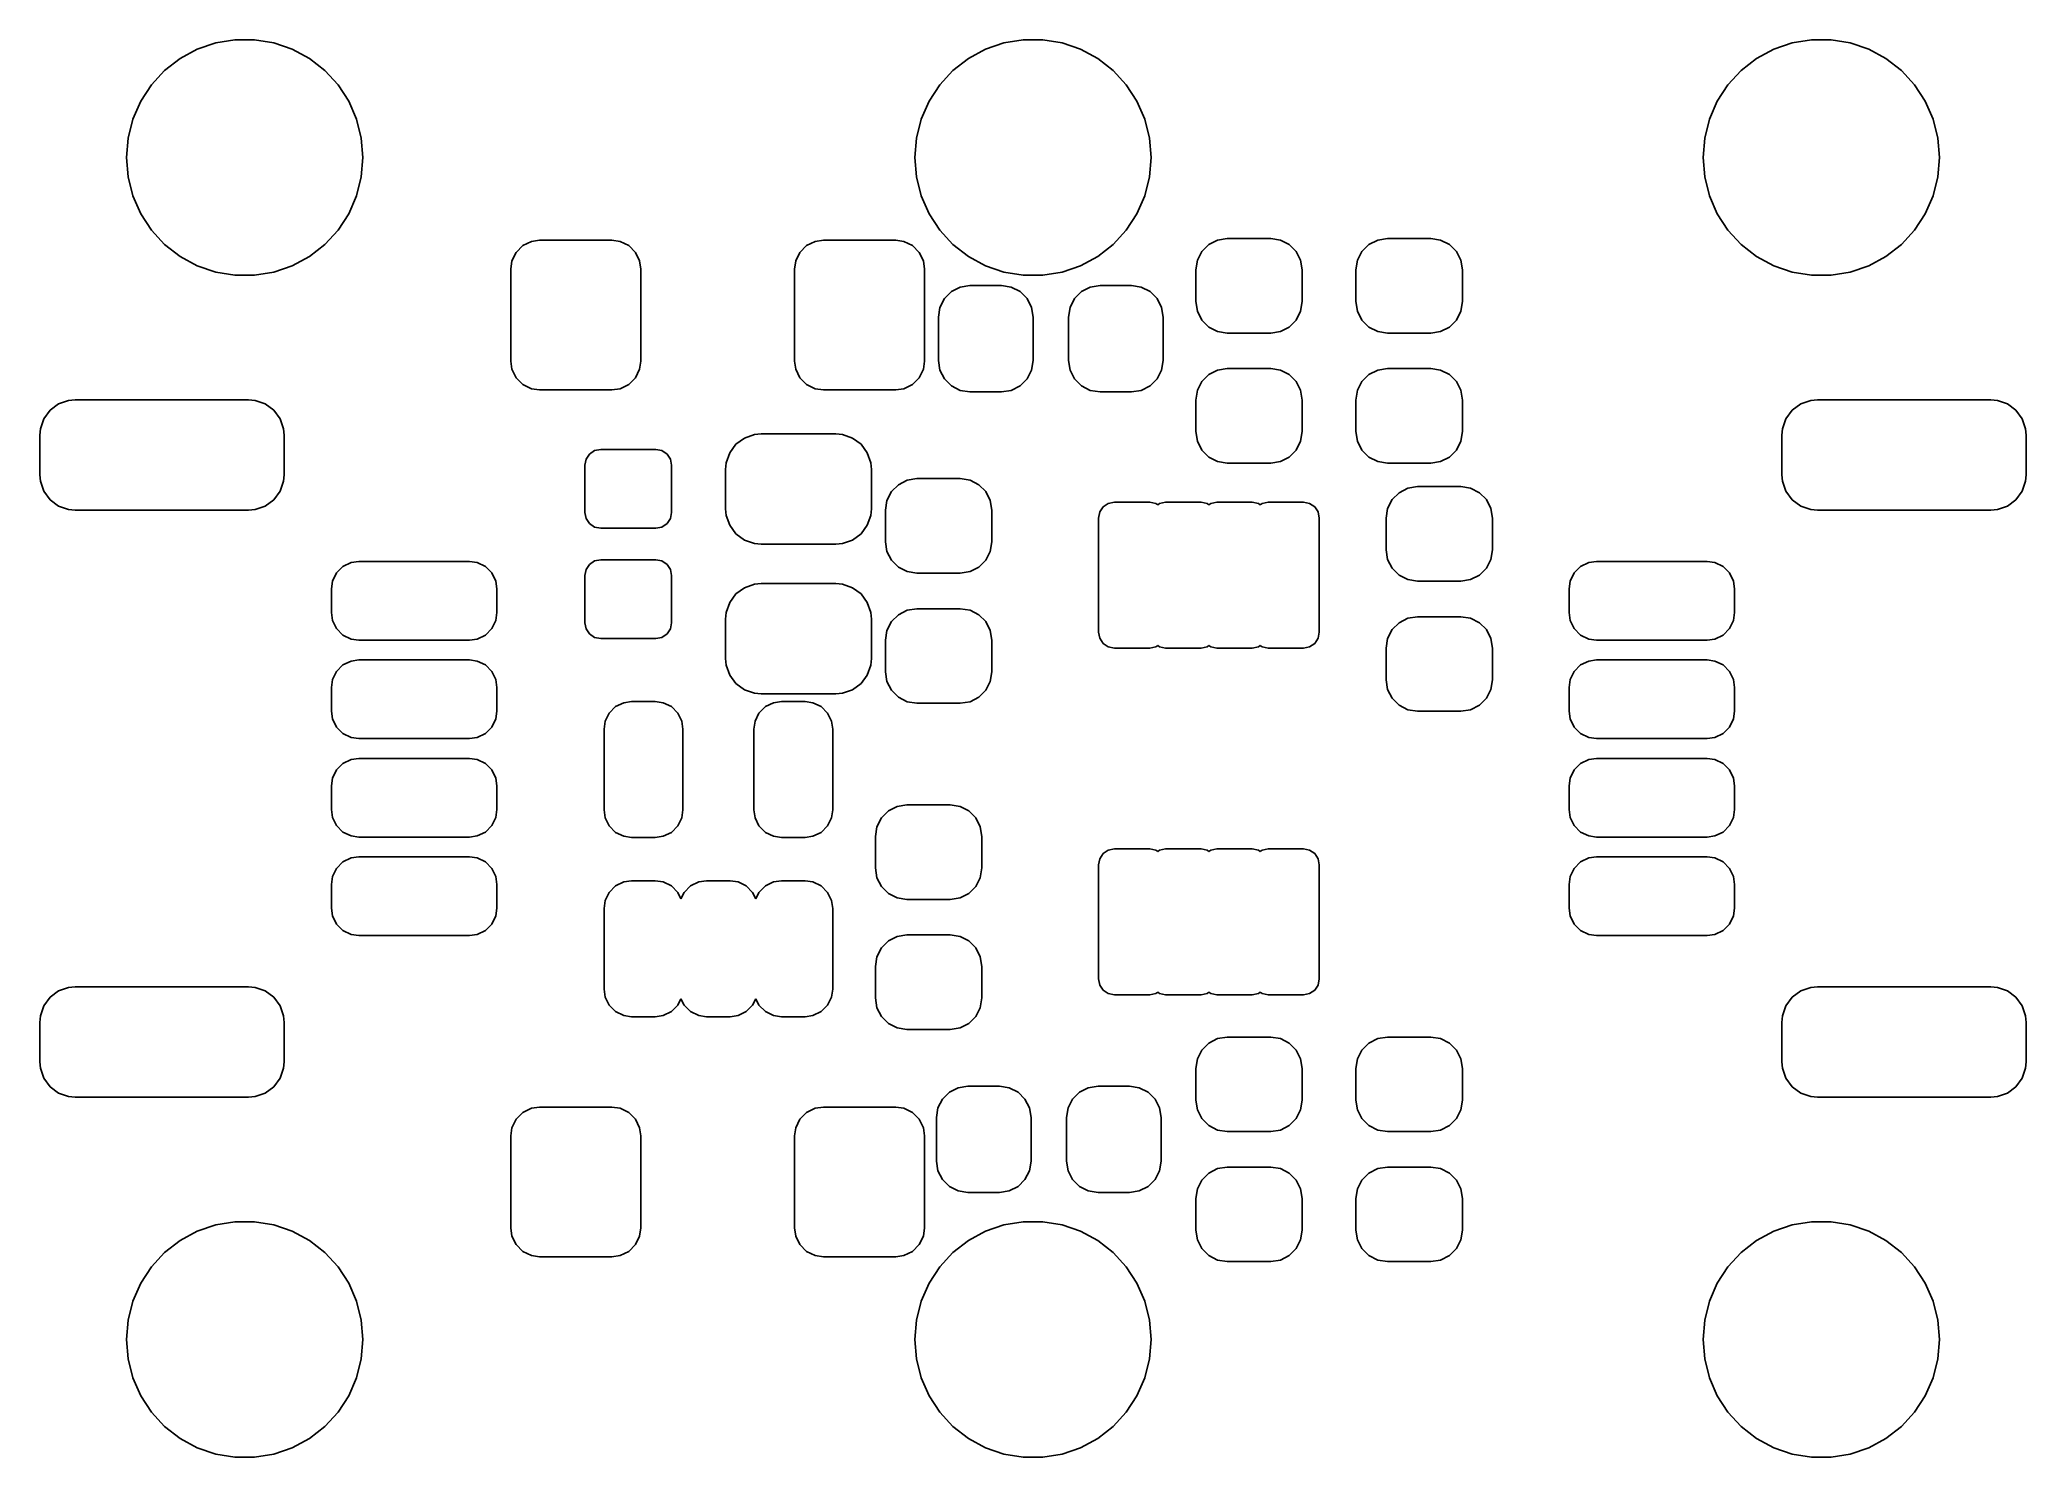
# Model space of a CAD drawing. Extents: x -4.994 to -4.002, y 5.331 to 6.039.
import ezdxf

# ---------------------------------------------------------------- set-up
doc = ezdxf.new("R2010")
doc.units = 0
doc.header["$MEASUREMENT"] = 0
doc.layers.add('BLACK', color=7, linetype='CONTINUOUS')

msp = doc.modelspace()

# ---------------------------------------------------------------- linework, layer by layer
at = {"layer": 'BLACK', "linetype": 'CONTINUOUS'}
for p, q in [((-4.92387, 6.02999), (-4.9153, 6.03463)), ((-4.9153, 6.03463), (-4.90607, 6.0378)), ((-4.90607, 6.0378), (-4.89645, 6.0394)), ((-4.89645, 6.0394), (-4.8867, 6.0394)), ((-4.8867, 6.0394), (-4.87708, 6.0378)), ((-4.87708, 6.0378), (-4.86785, 6.03463)), ((-4.86785, 6.03463), (-4.85927, 6.02999)), ((-4.53017, 6.02999), (-4.5216, 6.03463)), ((-4.5216, 6.03463), (-4.51237, 6.0378)), ((-4.51237, 6.0378), (-4.50275, 6.0394)), ((-4.50275, 6.0394), (-4.493, 6.0394)), ((-4.493, 6.0394), (-4.48338, 6.0378)), ((-4.48338, 6.0378), (-4.47415, 6.03463)), ((-4.47415, 6.03463), (-4.46557, 6.02999)), ((-4.13647, 6.02999), (-4.1279, 6.03463)), ((-4.1279, 6.03463), (-4.11867, 6.0378)), ((-4.11867, 6.0378), (-4.10905, 6.0394)), ((-4.10905, 6.0394), (-4.0993, 6.0394)), ((-4.0993, 6.0394), (-4.08968, 6.0378)), ((-4.08968, 6.0378), (-4.08045, 6.03463)), ((-4.08045, 6.03463), (-4.07187, 6.02999)), ((-4.93818, 6.01682), (-4.93157, 6.024)), ((-4.93157, 6.024), (-4.92387, 6.02999)), ((-4.85927, 6.02999), (-4.85158, 6.024)), ((-4.85158, 6.024), (-4.84497, 6.01682)), ((-4.54448, 6.01682), (-4.53787, 6.024)), ((-4.53787, 6.024), (-4.53017, 6.02999)), ((-4.46557, 6.02999), (-4.45788, 6.024)), ((-4.45788, 6.024), (-4.45127, 6.01682)), ((-4.15078, 6.01682), (-4.14417, 6.024)), ((-4.14417, 6.024), (-4.13647, 6.02999)), ((-4.07187, 6.02999), (-4.06418, 6.024)), ((-4.06418, 6.024), (-4.05757, 6.01682)), ((-4.94351, 6.00866), (-4.93818, 6.01682)), ((-4.84497, 6.01682), (-4.83964, 6.00866)), ((-4.54981, 6.00866), (-4.54448, 6.01682)), ((-4.45127, 6.01682), (-4.44594, 6.00866)), ((-4.15611, 6.00866), (-4.15078, 6.01682)), ((-4.05757, 6.01682), (-4.05224, 6.00866)), ((-4.94743, 5.99973), (-4.94351, 6.00866)), ((-4.83964, 6.00866), (-4.83572, 5.99973)), ((-4.55373, 5.99973), (-4.54981, 6.00866)), ((-4.44594, 6.00866), (-4.44202, 5.99973)), ((-4.16003, 5.99973), (-4.15611, 6.00866)), ((-4.05224, 6.00866), (-4.04832, 5.99973)), ((-4.94982, 5.99027), (-4.94743, 5.99973)), ((-4.83572, 5.99973), (-4.83333, 5.99027)), ((-4.55612, 5.99027), (-4.55373, 5.99973)), ((-4.44202, 5.99973), (-4.43962, 5.99027)), ((-4.16242, 5.99027), (-4.16003, 5.99973)), ((-4.04832, 5.99973), (-4.04592, 5.99027)), ((-4.95063, 5.98055), (-4.94982, 5.99027)), ((-4.83333, 5.99027), (-4.83252, 5.98055)), ((-4.55693, 5.98055), (-4.55612, 5.99027)), ((-4.43962, 5.99027), (-4.43882, 5.98055)), ((-4.16323, 5.98055), (-4.16242, 5.99027)), ((-4.04592, 5.99027), (-4.04512, 5.98055)), ((-4.94982, 5.97083), (-4.95063, 5.98055)), ((-4.83252, 5.98055), (-4.83333, 5.97083)), ((-4.55612, 5.97083), (-4.55693, 5.98055)), ((-4.43882, 5.98055), (-4.43962, 5.97083)), ((-4.16242, 5.97083), (-4.16323, 5.98055)), ((-4.04512, 5.98055), (-4.04592, 5.97083)), ((-4.94743, 5.96138), (-4.94982, 5.97083)), ((-4.83333, 5.97083), (-4.83572, 5.96138)), ((-4.55373, 5.96138), (-4.55612, 5.97083)), ((-4.43962, 5.97083), (-4.44202, 5.96138)), ((-4.16003, 5.96138), (-4.16242, 5.97083)), ((-4.04592, 5.97083), (-4.04832, 5.96138)), ((-4.94351, 5.95244), (-4.94743, 5.96138)), ((-4.83572, 5.96138), (-4.83964, 5.95244)), ((-4.54981, 5.95244), (-4.55373, 5.96138)), ((-4.44202, 5.96138), (-4.44594, 5.95244)), ((-4.15611, 5.95244), (-4.16003, 5.96138)), ((-4.04832, 5.96138), (-4.05224, 5.95244)), ((-4.93818, 5.94428), (-4.94351, 5.95244)), ((-4.93157, 5.9371), (-4.93818, 5.94428)), ((-4.84497, 5.94428), (-4.85158, 5.9371)), ((-4.83964, 5.95244), (-4.84497, 5.94428)), ((-4.54448, 5.94428), (-4.54981, 5.95244)), ((-4.53787, 5.9371), (-4.54448, 5.94428)), ((-4.45127, 5.94428), (-4.45788, 5.9371)), ((-4.44594, 5.95244), (-4.45127, 5.94428)), ((-4.15078, 5.94428), (-4.15611, 5.95244)), ((-4.14417, 5.9371), (-4.15078, 5.94428)), ((-4.05757, 5.94428), (-4.06418, 5.9371)), ((-4.05224, 5.95244), (-4.05757, 5.94428)), ((-4.92387, 5.93111), (-4.93157, 5.9371)), ((-4.85158, 5.9371), (-4.85927, 5.93111)), ((-4.7581, 5.9289), (-4.75601, 5.93317)), ((-4.75601, 5.93317), (-4.75265, 5.93653)), ((-4.75265, 5.93653), (-4.74838, 5.93861)), ((-4.74838, 5.93861), (-4.74427, 5.93921)), ((-4.74427, 5.93921), (-4.70818, 5.93921)), ((-4.70818, 5.93921), (-4.70406, 5.93861)), ((-4.70406, 5.93861), (-4.69979, 5.93653)), ((-4.69979, 5.93653), (-4.69643, 5.93317)), ((-4.69643, 5.93317), (-4.69434, 5.9289)), ((-4.61637, 5.9289), (-4.61428, 5.93317)), ((-4.61428, 5.93317), (-4.61092, 5.93653)), ((-4.61092, 5.93653), (-4.60665, 5.93861)), ((-4.60665, 5.93861), (-4.60253, 5.93921)), ((-4.60253, 5.93921), (-4.56644, 5.93921)), ((-4.56644, 5.93921), (-4.56232, 5.93861)), ((-4.56232, 5.93861), (-4.55806, 5.93653)), ((-4.55806, 5.93653), (-4.5547, 5.93317)), ((-4.5547, 5.93317), (-4.55261, 5.9289)), ((-4.53017, 5.93111), (-4.53787, 5.9371)), ((-4.45788, 5.9371), (-4.46557, 5.93111)), ((-4.4158, 5.92922), (-4.41357, 5.93361)), ((-4.41357, 5.93361), (-4.41008, 5.93709)), ((-4.41008, 5.93709), (-4.40569, 5.93933)), ((-4.40569, 5.93933), (-4.40083, 5.9401)), ((-4.40083, 5.9401), (-4.37917, 5.9401)), ((-4.37917, 5.9401), (-4.37431, 5.93933)), ((-4.37431, 5.93933), (-4.36992, 5.93709)), ((-4.36992, 5.93709), (-4.36643, 5.93361)), ((-4.36643, 5.93361), (-4.3642, 5.92922)), ((-4.3358, 5.92922), (-4.33357, 5.93361)), ((-4.33357, 5.93361), (-4.33008, 5.93709)), ((-4.33008, 5.93709), (-4.32569, 5.93933)), ((-4.32569, 5.93933), (-4.32083, 5.9401)), ((-4.32083, 5.9401), (-4.29917, 5.9401)), ((-4.29917, 5.9401), (-4.29431, 5.93933)), ((-4.29431, 5.93933), (-4.28992, 5.93709)), ((-4.28992, 5.93709), (-4.28643, 5.93361)), ((-4.28643, 5.93361), (-4.2842, 5.92922)), ((-4.13647, 5.93111), (-4.14417, 5.9371)), ((-4.06418, 5.9371), (-4.07187, 5.93111)), ((-4.9153, 5.92647), (-4.92387, 5.93111)), ((-4.90607, 5.9233), (-4.9153, 5.92647)), ((-4.89645, 5.9217), (-4.90607, 5.9233)), ((-4.87708, 5.9233), (-4.8867, 5.9217)), ((-4.86785, 5.92647), (-4.87708, 5.9233)), ((-4.85927, 5.93111), (-4.86785, 5.92647)), ((-4.7587, 5.92478), (-4.7581, 5.9289)), ((-4.7587, 5.87885), (-4.7587, 5.92478)), ((-4.69434, 5.9289), (-4.69374, 5.92478)), ((-4.69374, 5.92478), (-4.69374, 5.87885)), ((-4.61697, 5.92478), (-4.61637, 5.9289)), ((-4.61697, 5.87885), (-4.61697, 5.92478)), ((-4.55261, 5.9289), (-4.55201, 5.92478)), ((-4.55201, 5.92478), (-4.55201, 5.87885)), ((-4.5216, 5.92647), (-4.53017, 5.93111)), ((-4.51237, 5.9233), (-4.5216, 5.92647)), ((-4.50275, 5.9217), (-4.51237, 5.9233)), ((-4.48338, 5.9233), (-4.493, 5.9217)), ((-4.47415, 5.92647), (-4.48338, 5.9233)), ((-4.46557, 5.93111), (-4.47415, 5.92647)), ((-4.41657, 5.92435), (-4.4158, 5.92922)), ((-4.41657, 5.9086), (-4.41657, 5.92435)), ((-4.3642, 5.92922), (-4.36343, 5.92435)), ((-4.36343, 5.92435), (-4.36343, 5.9086)), ((-4.33657, 5.92435), (-4.3358, 5.92922)), ((-4.33657, 5.9086), (-4.33657, 5.92435)), ((-4.2842, 5.92922), (-4.28343, 5.92435)), ((-4.28343, 5.92435), (-4.28343, 5.9086)), ((-4.1279, 5.92647), (-4.13647, 5.93111)), ((-4.11867, 5.9233), (-4.1279, 5.92647)), ((-4.10905, 5.9217), (-4.11867, 5.9233)), ((-4.08968, 5.9233), (-4.0993, 5.9217)), ((-4.08045, 5.92647), (-4.08968, 5.9233)), ((-4.07187, 5.93111), (-4.08045, 5.92647)), ((-4.8867, 5.9217), (-4.89645, 5.9217)), ((-4.54209, 5.91008), (-4.53861, 5.91357)), ((-4.53861, 5.91357), (-4.53422, 5.9158)), ((-4.53422, 5.9158), (-4.52935, 5.91657)), ((-4.52935, 5.91657), (-4.5136, 5.91657)), ((-4.5136, 5.91657), (-4.50874, 5.9158)), ((-4.50874, 5.9158), (-4.50435, 5.91357)), ((-4.50435, 5.91357), (-4.50086, 5.91008)), ((-4.493, 5.9217), (-4.50275, 5.9217)), ((-4.47713, 5.91008), (-4.47365, 5.91357)), ((-4.47365, 5.91357), (-4.46926, 5.9158)), ((-4.46926, 5.9158), (-4.46439, 5.91657)), ((-4.46439, 5.91657), (-4.44864, 5.91657)), ((-4.44864, 5.91657), (-4.44378, 5.9158)), ((-4.44378, 5.9158), (-4.43939, 5.91357)), ((-4.43939, 5.91357), (-4.4359, 5.91008)), ((-4.0993, 5.9217), (-4.10905, 5.9217)), ((-4.5451, 5.90083), (-4.54433, 5.90569)), ((-4.54433, 5.90569), (-4.54209, 5.91008)), ((-4.50086, 5.91008), (-4.49863, 5.90569)), ((-4.49863, 5.90569), (-4.49785, 5.90083)), ((-4.48014, 5.90083), (-4.47937, 5.90569)), ((-4.47937, 5.90569), (-4.47713, 5.91008)), ((-4.4359, 5.91008), (-4.43366, 5.90569)), ((-4.43366, 5.90569), (-4.43289, 5.90083)), ((-4.4158, 5.90374), (-4.41657, 5.9086)), ((-4.41357, 5.89935), (-4.4158, 5.90374)), ((-4.3642, 5.90374), (-4.36643, 5.89935)), ((-4.36343, 5.9086), (-4.3642, 5.90374)), ((-4.3358, 5.90374), (-4.33657, 5.9086)), ((-4.33357, 5.89935), (-4.3358, 5.90374)), ((-4.2842, 5.90374), (-4.28643, 5.89935)), ((-4.28343, 5.9086), (-4.2842, 5.90374)), ((-4.5451, 5.87917), (-4.5451, 5.90083)), ((-4.49785, 5.90083), (-4.49785, 5.87917)), ((-4.48014, 5.87917), (-4.48014, 5.90083)), ((-4.43289, 5.90083), (-4.43289, 5.87917)), ((-4.41008, 5.89586), (-4.41357, 5.89935)), ((-4.40569, 5.89363), (-4.41008, 5.89586)), ((-4.40083, 5.89285), (-4.40569, 5.89363)), ((-4.37431, 5.89363), (-4.37917, 5.89285)), ((-4.36992, 5.89586), (-4.37431, 5.89363)), ((-4.36643, 5.89935), (-4.36992, 5.89586)), ((-4.33008, 5.89586), (-4.33357, 5.89935)), ((-4.32569, 5.89363), (-4.33008, 5.89586)), ((-4.32083, 5.89285), (-4.32569, 5.89363)), ((-4.29431, 5.89363), (-4.29917, 5.89285)), ((-4.28992, 5.89586), (-4.29431, 5.89363)), ((-4.28643, 5.89935), (-4.28992, 5.89586)), ((-4.37917, 5.89285), (-4.40083, 5.89285)), ((-4.29917, 5.89285), (-4.32083, 5.89285)), ((-4.7581, 5.87473), (-4.7587, 5.87885)), ((-4.75601, 5.87046), (-4.7581, 5.87473)), ((-4.69434, 5.87473), (-4.69643, 5.87046)), ((-4.69374, 5.87885), (-4.69434, 5.87473)), ((-4.61637, 5.87473), (-4.61697, 5.87885)), ((-4.61428, 5.87046), (-4.61637, 5.87473)), ((-4.55261, 5.87473), (-4.5547, 5.87046)), ((-4.55201, 5.87885), (-4.55261, 5.87473)), ((-4.54433, 5.87431), (-4.5451, 5.87917)), ((-4.54209, 5.86992), (-4.54433, 5.87431)), ((-4.49863, 5.87431), (-4.50086, 5.86992)), ((-4.49785, 5.87917), (-4.49863, 5.87431)), ((-4.47937, 5.87431), (-4.48014, 5.87917)), ((-4.47713, 5.86992), (-4.47937, 5.87431)), ((-4.43366, 5.87431), (-4.4359, 5.86992)), ((-4.43289, 5.87917), (-4.43366, 5.87431)), ((-4.41008, 5.87213), (-4.40569, 5.87437)), ((-4.40569, 5.87437), (-4.40083, 5.87514)), ((-4.40083, 5.87514), (-4.37917, 5.87514)), ((-4.37917, 5.87514), (-4.37431, 5.87437)), ((-4.37431, 5.87437), (-4.36992, 5.87213)), ((-4.33008, 5.87213), (-4.32569, 5.87437)), ((-4.32569, 5.87437), (-4.32083, 5.87514)), ((-4.32083, 5.87514), (-4.29917, 5.87514)), ((-4.29917, 5.87514), (-4.29431, 5.87437)), ((-4.29431, 5.87437), (-4.28992, 5.87213)), ((-4.75265, 5.8671), (-4.75601, 5.87046)), ((-4.74838, 5.86501), (-4.75265, 5.8671)), ((-4.74427, 5.86441), (-4.74838, 5.86501)), ((-4.70818, 5.86441), (-4.74427, 5.86441)), ((-4.70406, 5.86501), (-4.70818, 5.86441)), ((-4.69979, 5.8671), (-4.70406, 5.86501)), ((-4.69643, 5.87046), (-4.69979, 5.8671)), ((-4.61092, 5.8671), (-4.61428, 5.87046)), ((-4.60665, 5.86501), (-4.61092, 5.8671)), ((-4.60253, 5.86441), (-4.60665, 5.86501)), ((-4.56644, 5.86441), (-4.60253, 5.86441)), ((-4.56232, 5.86501), (-4.56644, 5.86441)), ((-4.55806, 5.8671), (-4.56232, 5.86501)), ((-4.5547, 5.87046), (-4.55806, 5.8671)), ((-4.53861, 5.86643), (-4.54209, 5.86992)), ((-4.53422, 5.8642), (-4.53861, 5.86643)), ((-4.52935, 5.86343), (-4.53422, 5.8642)), ((-4.50874, 5.8642), (-4.5136, 5.86343)), ((-4.50435, 5.86643), (-4.50874, 5.8642)), ((-4.50086, 5.86992), (-4.50435, 5.86643)), ((-4.47365, 5.86643), (-4.47713, 5.86992)), ((-4.46926, 5.8642), (-4.47365, 5.86643)), ((-4.46439, 5.86343), (-4.46926, 5.8642)), ((-4.44378, 5.8642), (-4.44864, 5.86343)), ((-4.43939, 5.86643), (-4.44378, 5.8642)), ((-4.4359, 5.86992), (-4.43939, 5.86643)), ((-4.41657, 5.85939), (-4.4158, 5.86426)), ((-4.4158, 5.86426), (-4.41357, 5.86865)), ((-4.41357, 5.86865), (-4.41008, 5.87213)), ((-4.36992, 5.87213), (-4.36643, 5.86865)), ((-4.36643, 5.86865), (-4.3642, 5.86426)), ((-4.3642, 5.86426), (-4.36343, 5.85939)), ((-4.33657, 5.85939), (-4.3358, 5.86426)), ((-4.3358, 5.86426), (-4.33357, 5.86865)), ((-4.33357, 5.86865), (-4.33008, 5.87213)), ((-4.28992, 5.87213), (-4.28643, 5.86865)), ((-4.28643, 5.86865), (-4.2842, 5.86426)), ((-4.2842, 5.86426), (-4.28343, 5.85939)), ((-4.99188, 5.85005), (-4.98875, 5.8543)), ((-4.98875, 5.8543), (-4.9845, 5.85744)), ((-4.9845, 5.85744), (-4.97951, 5.85918)), ((-4.97951, 5.85918), (-4.97622, 5.85949)), ((-4.97622, 5.85949), (-4.88961, 5.85949)), ((-4.88961, 5.85949), (-4.88631, 5.85918)), ((-4.88631, 5.85918), (-4.88133, 5.85744)), ((-4.88133, 5.85744), (-4.87708, 5.8543)), ((-4.87708, 5.8543), (-4.87394, 5.85005)), ((-4.5136, 5.86343), (-4.52935, 5.86343)), ((-4.44864, 5.86343), (-4.46439, 5.86343)), ((-4.41657, 5.84364), (-4.41657, 5.85939)), ((-4.36343, 5.85939), (-4.36343, 5.84364)), ((-4.33657, 5.84364), (-4.33657, 5.85939)), ((-4.28343, 5.85939), (-4.28343, 5.84364)), ((-4.12181, 5.85005), (-4.11867, 5.8543)), ((-4.11867, 5.8543), (-4.11442, 5.85744)), ((-4.11442, 5.85744), (-4.10944, 5.85918)), ((-4.10944, 5.85918), (-4.10614, 5.85949)), ((-4.10614, 5.85949), (-4.01953, 5.85949)), ((-4.01953, 5.85949), (-4.01623, 5.85918)), ((-4.01623, 5.85918), (-4.01125, 5.85744)), ((-4.01125, 5.85744), (-4.007, 5.8543)), ((-4.007, 5.8543), (-4.00386, 5.85005)), ((-4.99394, 5.84177), (-4.99363, 5.84507)), ((-4.99363, 5.84507), (-4.99188, 5.85005)), ((-4.87394, 5.85005), (-4.8722, 5.84507)), ((-4.8722, 5.84507), (-4.87189, 5.84177)), ((-4.4158, 5.83878), (-4.41657, 5.84364)), ((-4.36343, 5.84364), (-4.3642, 5.83878)), ((-4.3358, 5.83878), (-4.33657, 5.84364)), ((-4.28343, 5.84364), (-4.2842, 5.83878)), ((-4.12386, 5.84177), (-4.12355, 5.84507)), ((-4.12355, 5.84507), (-4.12181, 5.85005)), ((-4.00386, 5.85005), (-4.00212, 5.84507)), ((-4.00212, 5.84507), (-4.00181, 5.84177)), ((-4.99394, 5.82209), (-4.99394, 5.84177)), ((-4.87189, 5.84177), (-4.87189, 5.82209)), ((-4.71935, 5.83238), (-4.71679, 5.83409)), ((-4.71679, 5.83409), (-4.71378, 5.83469)), ((-4.71378, 5.83469), (-4.68622, 5.83469)), ((-4.68622, 5.83469), (-4.68321, 5.83409)), ((-4.68321, 5.83409), (-4.68065, 5.83238)), ((-4.64936, 5.83302), (-4.64623, 5.83727)), ((-4.64623, 5.83727), (-4.64198, 5.84041)), ((-4.64198, 5.84041), (-4.63699, 5.84215)), ((-4.63699, 5.84215), (-4.6337, 5.84246)), ((-4.6337, 5.84246), (-4.5963, 5.84246)), ((-4.5963, 5.84246), (-4.59301, 5.84215)), ((-4.59301, 5.84215), (-4.58802, 5.84041)), ((-4.58802, 5.84041), (-4.58377, 5.83727)), ((-4.58377, 5.83727), (-4.58064, 5.83302)), ((-4.41357, 5.83439), (-4.4158, 5.83878)), ((-4.41008, 5.8309), (-4.41357, 5.83439)), ((-4.36643, 5.83439), (-4.36992, 5.8309)), ((-4.3642, 5.83878), (-4.36643, 5.83439)), ((-4.33357, 5.83439), (-4.3358, 5.83878)), ((-4.33008, 5.8309), (-4.33357, 5.83439)), ((-4.28643, 5.83439), (-4.28992, 5.8309)), ((-4.2842, 5.83878), (-4.28643, 5.83439)), ((-4.12386, 5.82209), (-4.12386, 5.84177)), ((-4.00181, 5.84177), (-4.00181, 5.82209)), ((-4.72165, 5.82681), (-4.72105, 5.82982)), ((-4.72165, 5.80319), (-4.72165, 5.82681)), ((-4.72105, 5.82982), (-4.71935, 5.83238)), ((-4.68065, 5.83238), (-4.67895, 5.82982)), ((-4.67895, 5.82982), (-4.67835, 5.82681)), ((-4.67835, 5.82681), (-4.67835, 5.80319)), ((-4.65142, 5.82474), (-4.65111, 5.82804)), ((-4.65142, 5.80506), (-4.65142, 5.82474)), ((-4.65111, 5.82804), (-4.64936, 5.83302)), ((-4.58064, 5.83302), (-4.57889, 5.82804)), ((-4.57889, 5.82804), (-4.57858, 5.82474)), ((-4.57858, 5.82474), (-4.57858, 5.80506)), ((-4.40569, 5.82866), (-4.41008, 5.8309)), ((-4.40083, 5.82789), (-4.40569, 5.82866)), ((-4.37917, 5.82789), (-4.40083, 5.82789)), ((-4.37431, 5.82866), (-4.37917, 5.82789)), ((-4.36992, 5.8309), (-4.37431, 5.82866)), ((-4.32569, 5.82866), (-4.33008, 5.8309)), ((-4.32083, 5.82789), (-4.32569, 5.82866)), ((-4.29917, 5.82789), (-4.32083, 5.82789)), ((-4.29431, 5.82866), (-4.29917, 5.82789)), ((-4.28992, 5.8309), (-4.29431, 5.82866)), ((-4.99363, 5.81879), (-4.99394, 5.82209)), ((-4.99188, 5.81381), (-4.99363, 5.81879)), ((-4.8722, 5.81879), (-4.87394, 5.81381)), ((-4.87189, 5.82209), (-4.8722, 5.81879)), ((-4.56857, 5.81361), (-4.56508, 5.81709)), ((-4.56508, 5.81709), (-4.56069, 5.81933)), ((-4.56069, 5.81933), (-4.55583, 5.8201)), ((-4.55583, 5.8201), (-4.53417, 5.8201)), ((-4.53417, 5.8201), (-4.52931, 5.81933)), ((-4.52931, 5.81933), (-4.52492, 5.81709)), ((-4.52492, 5.81709), (-4.52143, 5.81361)), ((-4.31508, 5.81309), (-4.31069, 5.81533)), ((-4.31069, 5.81533), (-4.30583, 5.8161)), ((-4.30583, 5.8161), (-4.28417, 5.8161)), ((-4.28417, 5.8161), (-4.27931, 5.81533)), ((-4.27931, 5.81533), (-4.27492, 5.81309)), ((-4.12355, 5.81879), (-4.12386, 5.82209)), ((-4.12181, 5.81381), (-4.12355, 5.81879)), ((-4.00212, 5.81879), (-4.00386, 5.81381)), ((-4.00181, 5.82209), (-4.00212, 5.81879)), ((-4.98875, 5.80956), (-4.99188, 5.81381)), ((-4.9845, 5.80642), (-4.98875, 5.80956)), ((-4.97951, 5.80468), (-4.9845, 5.80642)), ((-4.97622, 5.80437), (-4.97951, 5.80468)), ((-4.88961, 5.80437), (-4.97622, 5.80437)), ((-4.88631, 5.80468), (-4.88961, 5.80437)), ((-4.88133, 5.80642), (-4.88631, 5.80468)), ((-4.87708, 5.80956), (-4.88133, 5.80642)), ((-4.87394, 5.81381), (-4.87708, 5.80956)), ((-4.65111, 5.80177), (-4.65142, 5.80506)), ((-4.57858, 5.80506), (-4.57889, 5.80177)), ((-4.57157, 5.80435), (-4.5708, 5.80922)), ((-4.57157, 5.7886), (-4.57157, 5.80435)), ((-4.5708, 5.80922), (-4.56857, 5.81361)), ((-4.52143, 5.81361), (-4.5192, 5.80922)), ((-4.5192, 5.80922), (-4.51843, 5.80435)), ((-4.51843, 5.80435), (-4.51843, 5.7886)), ((-4.46452, 5.80345), (-4.46281, 5.806)), ((-4.46281, 5.806), (-4.46026, 5.80771)), ((-4.46026, 5.80771), (-4.45724, 5.80831)), ((-4.45724, 5.80831), (-4.43953, 5.80831)), ((-4.43953, 5.80831), (-4.43651, 5.80771)), ((-4.43651, 5.80771), (-4.43559, 5.80709)), ((-4.43559, 5.80709), (-4.43467, 5.80771)), ((-4.43467, 5.80771), (-4.43165, 5.80831)), ((-4.43165, 5.80831), (-4.41394, 5.80831)), ((-4.41394, 5.80831), (-4.41092, 5.80771)), ((-4.41092, 5.80771), (-4.41, 5.80709)), ((-4.41, 5.80709), (-4.40908, 5.80771)), ((-4.40908, 5.80771), (-4.40606, 5.80831)), ((-4.40606, 5.80831), (-4.38835, 5.80831)), ((-4.38835, 5.80831), (-4.38533, 5.80771)), ((-4.38533, 5.80771), (-4.38441, 5.80709)), ((-4.38441, 5.80709), (-4.38349, 5.80771)), ((-4.38349, 5.80771), (-4.38047, 5.80831)), ((-4.38047, 5.80831), (-4.36276, 5.80831)), ((-4.36276, 5.80831), (-4.35974, 5.80771)), ((-4.35974, 5.80771), (-4.35719, 5.806)), ((-4.35719, 5.806), (-4.35548, 5.80345)), ((-4.32157, 5.80035), (-4.3208, 5.80522)), ((-4.3208, 5.80522), (-4.31857, 5.80961)), ((-4.31857, 5.80961), (-4.31508, 5.81309)), ((-4.27492, 5.81309), (-4.27143, 5.80961)), ((-4.27143, 5.80961), (-4.2692, 5.80522)), ((-4.2692, 5.80522), (-4.26843, 5.80035)), ((-4.11867, 5.80956), (-4.12181, 5.81381)), ((-4.11442, 5.80642), (-4.11867, 5.80956)), ((-4.10944, 5.80468), (-4.11442, 5.80642)), ((-4.10614, 5.80437), (-4.10944, 5.80468)), ((-4.01953, 5.80437), (-4.10614, 5.80437)), ((-4.01623, 5.80468), (-4.01953, 5.80437)), ((-4.01125, 5.80642), (-4.01623, 5.80468)), ((-4.007, 5.80956), (-4.01125, 5.80642)), ((-4.00386, 5.81381), (-4.007, 5.80956)), ((-4.72105, 5.80018), (-4.72165, 5.80319)), ((-4.71935, 5.79762), (-4.72105, 5.80018)), ((-4.71679, 5.79591), (-4.71935, 5.79762)), ((-4.71378, 5.79531), (-4.71679, 5.79591)), ((-4.68622, 5.79531), (-4.71378, 5.79531)), ((-4.68321, 5.79591), (-4.68622, 5.79531)), ((-4.68065, 5.79762), (-4.68321, 5.79591)), ((-4.67895, 5.80018), (-4.68065, 5.79762)), ((-4.67835, 5.80319), (-4.67895, 5.80018)), ((-4.64936, 5.79678), (-4.65111, 5.80177)), ((-4.64623, 5.79253), (-4.64936, 5.79678)), ((-4.58064, 5.79678), (-4.58377, 5.79253)), ((-4.57889, 5.80177), (-4.58064, 5.79678)), ((-4.46512, 5.80043), (-4.46452, 5.80345)), ((-4.46512, 5.74335), (-4.46512, 5.80043)), ((-4.35548, 5.80345), (-4.35488, 5.80043)), ((-4.35488, 5.80043), (-4.35488, 5.74335)), ((-4.32157, 5.78461), (-4.32157, 5.80035)), ((-4.26843, 5.80035), (-4.26843, 5.78461)), ((-4.64198, 5.7894), (-4.64623, 5.79253)), ((-4.63699, 5.78765), (-4.64198, 5.7894)), ((-4.6337, 5.78734), (-4.63699, 5.78765)), ((-4.5963, 5.78734), (-4.6337, 5.78734)), ((-4.59301, 5.78765), (-4.5963, 5.78734)), ((-4.58802, 5.7894), (-4.59301, 5.78765)), ((-4.58377, 5.79253), (-4.58802, 5.7894)), ((-4.5708, 5.78374), (-4.57157, 5.7886)), ((-4.51843, 5.7886), (-4.5192, 5.78374)), ((-4.3208, 5.77974), (-4.32157, 5.78461)), ((-4.26843, 5.78461), (-4.2692, 5.77974)), ((-4.8457, 5.77301), (-4.8425, 5.77621)), ((-4.8425, 5.77621), (-4.83842, 5.77821)), ((-4.83842, 5.77821), (-4.83449, 5.77878)), ((-4.83449, 5.77878), (-4.77937, 5.77878)), ((-4.77937, 5.77878), (-4.77544, 5.77821)), ((-4.77544, 5.77821), (-4.77136, 5.77621)), ((-4.77136, 5.77621), (-4.76816, 5.77301)), ((-4.72165, 5.77169), (-4.72105, 5.77471)), ((-4.72105, 5.77471), (-4.71935, 5.77726)), ((-4.71935, 5.77726), (-4.71679, 5.77897)), ((-4.71679, 5.77897), (-4.71378, 5.77957)), ((-4.71378, 5.77957), (-4.68622, 5.77957)), ((-4.68622, 5.77957), (-4.68321, 5.77897)), ((-4.68321, 5.77897), (-4.68065, 5.77726)), ((-4.68065, 5.77726), (-4.67895, 5.77471)), ((-4.67895, 5.77471), (-4.67835, 5.77169)), ((-4.56857, 5.77935), (-4.5708, 5.78374)), ((-4.56508, 5.77586), (-4.56857, 5.77935)), ((-4.56069, 5.77363), (-4.56508, 5.77586)), ((-4.52492, 5.77586), (-4.52931, 5.77363)), ((-4.52143, 5.77935), (-4.52492, 5.77586)), ((-4.5192, 5.78374), (-4.52143, 5.77935)), ((-4.31857, 5.77535), (-4.3208, 5.77974)), ((-4.31508, 5.77187), (-4.31857, 5.77535)), ((-4.27143, 5.77535), (-4.27492, 5.77187)), ((-4.2692, 5.77974), (-4.27143, 5.77535)), ((-4.22759, 5.77301), (-4.22438, 5.77621)), ((-4.22438, 5.77621), (-4.22031, 5.77821)), ((-4.22031, 5.77821), (-4.21638, 5.77878)), ((-4.21638, 5.77878), (-4.16126, 5.77878)), ((-4.16126, 5.77878), (-4.15733, 5.77821)), ((-4.15733, 5.77821), (-4.15325, 5.77621)), ((-4.15325, 5.77621), (-4.15005, 5.77301)), ((-4.84827, 5.765), (-4.84769, 5.76893)), ((-4.84827, 5.75319), (-4.84827, 5.765)), ((-4.84769, 5.76893), (-4.8457, 5.77301)), ((-4.76816, 5.77301), (-4.76616, 5.76893)), ((-4.76616, 5.76893), (-4.76559, 5.765)), ((-4.76559, 5.765), (-4.76559, 5.75319)), ((-4.72165, 5.74807), (-4.72165, 5.77169)), ((-4.67835, 5.77169), (-4.67835, 5.74807)), ((-4.64623, 5.76247), (-4.64198, 5.7656)), ((-4.64198, 5.7656), (-4.63699, 5.76735)), ((-4.63699, 5.76735), (-4.6337, 5.76766)), ((-4.6337, 5.76766), (-4.5963, 5.76766)), ((-4.5963, 5.76766), (-4.59301, 5.76735)), ((-4.59301, 5.76735), (-4.58802, 5.7656)), ((-4.58802, 5.7656), (-4.58377, 5.76247)), ((-4.55583, 5.77285), (-4.56069, 5.77363)), ((-4.53417, 5.77285), (-4.55583, 5.77285)), ((-4.52931, 5.77363), (-4.53417, 5.77285)), ((-4.31069, 5.76963), (-4.31508, 5.77187)), ((-4.30583, 5.76886), (-4.31069, 5.76963)), ((-4.28417, 5.76886), (-4.30583, 5.76886)), ((-4.27931, 5.76963), (-4.28417, 5.76886)), ((-4.27492, 5.77187), (-4.27931, 5.76963)), ((-4.23016, 5.765), (-4.22958, 5.76893)), ((-4.23016, 5.75319), (-4.23016, 5.765)), ((-4.22958, 5.76893), (-4.22759, 5.77301)), ((-4.15005, 5.77301), (-4.14805, 5.76893)), ((-4.14805, 5.76893), (-4.14748, 5.765)), ((-4.14748, 5.765), (-4.14748, 5.75319)), ((-4.65111, 5.75323), (-4.64936, 5.75822)), ((-4.64936, 5.75822), (-4.64623, 5.76247)), ((-4.58377, 5.76247), (-4.58064, 5.75822)), ((-4.58064, 5.75822), (-4.57889, 5.75323)), ((-4.56508, 5.75213), (-4.56069, 5.75437)), ((-4.56069, 5.75437), (-4.55583, 5.75514)), ((-4.55583, 5.75514), (-4.53417, 5.75514)), ((-4.53417, 5.75514), (-4.52931, 5.75437)), ((-4.52931, 5.75437), (-4.52492, 5.75213)), ((-4.84769, 5.74926), (-4.84827, 5.75319)), ((-4.8457, 5.74518), (-4.84769, 5.74926)), ((-4.8425, 5.74197), (-4.8457, 5.74518)), ((-4.76816, 5.74518), (-4.77136, 5.74197)), ((-4.76616, 5.74926), (-4.76816, 5.74518)), ((-4.76559, 5.75319), (-4.76616, 5.74926)), ((-4.72105, 5.74506), (-4.72165, 5.74807)), ((-4.71935, 5.7425), (-4.72105, 5.74506)), ((-4.67895, 5.74506), (-4.68065, 5.7425)), ((-4.67835, 5.74807), (-4.67895, 5.74506)), ((-4.65142, 5.74994), (-4.65111, 5.75323)), ((-4.65142, 5.73026), (-4.65142, 5.74994)), ((-4.57889, 5.75323), (-4.57858, 5.74994)), ((-4.57858, 5.74994), (-4.57858, 5.73026)), ((-4.5708, 5.74426), (-4.56857, 5.74865)), ((-4.56857, 5.74865), (-4.56508, 5.75213)), ((-4.52492, 5.75213), (-4.52143, 5.74865)), ((-4.52143, 5.74865), (-4.5192, 5.74426)), ((-4.3208, 5.74026), (-4.31857, 5.74465)), ((-4.31857, 5.74465), (-4.31508, 5.74813)), ((-4.31508, 5.74813), (-4.31069, 5.75037)), ((-4.31069, 5.75037), (-4.30583, 5.75114)), ((-4.30583, 5.75114), (-4.28417, 5.75114)), ((-4.28417, 5.75114), (-4.27931, 5.75037)), ((-4.27931, 5.75037), (-4.27492, 5.74813)), ((-4.27492, 5.74813), (-4.27143, 5.74465)), ((-4.27143, 5.74465), (-4.2692, 5.74026)), ((-4.22958, 5.74926), (-4.23016, 5.75319)), ((-4.22759, 5.74518), (-4.22958, 5.74926)), ((-4.22438, 5.74197), (-4.22759, 5.74518)), ((-4.15005, 5.74518), (-4.15325, 5.74197)), ((-4.14805, 5.74926), (-4.15005, 5.74518)), ((-4.14748, 5.75319), (-4.14805, 5.74926)), ((-4.83842, 5.73998), (-4.8425, 5.74197)), ((-4.83449, 5.73941), (-4.83842, 5.73998)), ((-4.77937, 5.73941), (-4.83449, 5.73941)), ((-4.77544, 5.73998), (-4.77937, 5.73941)), ((-4.77136, 5.74197), (-4.77544, 5.73998)), ((-4.71679, 5.7408), (-4.71935, 5.7425)), ((-4.71378, 5.7402), (-4.71679, 5.7408)), ((-4.68622, 5.7402), (-4.71378, 5.7402)), ((-4.68321, 5.7408), (-4.68622, 5.7402)), ((-4.68065, 5.7425), (-4.68321, 5.7408)), ((-4.57157, 5.73939), (-4.5708, 5.74426)), ((-4.57157, 5.72364), (-4.57157, 5.73939)), ((-4.5192, 5.74426), (-4.51843, 5.73939)), ((-4.51843, 5.73939), (-4.51843, 5.72364)), ((-4.46452, 5.74033), (-4.46512, 5.74335)), ((-4.46281, 5.73778), (-4.46452, 5.74033)), ((-4.46026, 5.73607), (-4.46281, 5.73778)), ((-4.45724, 5.73547), (-4.46026, 5.73607)), ((-4.43953, 5.73547), (-4.45724, 5.73547)), ((-4.43651, 5.73607), (-4.43953, 5.73547)), ((-4.43559, 5.73669), (-4.43651, 5.73607)), ((-4.43467, 5.73607), (-4.43559, 5.73669)), ((-4.43165, 5.73547), (-4.43467, 5.73607)), ((-4.41394, 5.73547), (-4.43165, 5.73547)), ((-4.41092, 5.73607), (-4.41394, 5.73547)), ((-4.41, 5.73669), (-4.41092, 5.73607)), ((-4.40908, 5.73607), (-4.41, 5.73669)), ((-4.40606, 5.73547), (-4.40908, 5.73607)), ((-4.38835, 5.73547), (-4.40606, 5.73547)), ((-4.38533, 5.73607), (-4.38835, 5.73547)), ((-4.38441, 5.73669), (-4.38533, 5.73607)), ((-4.38349, 5.73607), (-4.38441, 5.73669)), ((-4.38047, 5.73547), (-4.38349, 5.73607)), ((-4.36276, 5.73547), (-4.38047, 5.73547)), ((-4.35974, 5.73607), (-4.36276, 5.73547)), ((-4.35719, 5.73778), (-4.35974, 5.73607)), ((-4.35548, 5.74033), (-4.35719, 5.73778)), ((-4.35488, 5.74335), (-4.35548, 5.74033)), ((-4.32157, 5.73539), (-4.3208, 5.74026)), ((-4.32157, 5.71965), (-4.32157, 5.73539)), ((-4.2692, 5.74026), (-4.26843, 5.73539)), ((-4.26843, 5.73539), (-4.26843, 5.71965)), ((-4.22031, 5.73998), (-4.22438, 5.74197)), ((-4.21638, 5.73941), (-4.22031, 5.73998)), ((-4.16126, 5.73941), (-4.21638, 5.73941)), ((-4.15733, 5.73998), (-4.16126, 5.73941)), ((-4.15325, 5.74197), (-4.15733, 5.73998)), ((-4.8457, 5.72379), (-4.8425, 5.727)), ((-4.8425, 5.727), (-4.83842, 5.72899)), ((-4.83842, 5.72899), (-4.83449, 5.72957)), ((-4.83449, 5.72957), (-4.77937, 5.72957)), ((-4.77937, 5.72957), (-4.77544, 5.72899)), ((-4.77544, 5.72899), (-4.77136, 5.727)), ((-4.77136, 5.727), (-4.76816, 5.72379)), ((-4.65111, 5.72696), (-4.65142, 5.73026)), ((-4.64936, 5.72198), (-4.65111, 5.72696)), ((-4.57889, 5.72696), (-4.58064, 5.72198)), ((-4.57858, 5.73026), (-4.57889, 5.72696)), ((-4.22759, 5.72379), (-4.22438, 5.727)), ((-4.22438, 5.727), (-4.22031, 5.72899)), ((-4.22031, 5.72899), (-4.21638, 5.72957)), ((-4.21638, 5.72957), (-4.16126, 5.72957)), ((-4.16126, 5.72957), (-4.15733, 5.72899)), ((-4.15733, 5.72899), (-4.15325, 5.727)), ((-4.15325, 5.727), (-4.15005, 5.72379)), ((-4.84827, 5.71579), (-4.84769, 5.71972)), ((-4.84827, 5.70398), (-4.84827, 5.71579)), ((-4.84769, 5.71972), (-4.8457, 5.72379)), ((-4.76816, 5.72379), (-4.76616, 5.71972)), ((-4.76616, 5.71972), (-4.76559, 5.71579)), ((-4.76559, 5.71579), (-4.76559, 5.70398)), ((-4.64623, 5.71773), (-4.64936, 5.72198)), ((-4.64198, 5.71459), (-4.64623, 5.71773)), ((-4.58377, 5.71773), (-4.58802, 5.71459)), ((-4.58064, 5.72198), (-4.58377, 5.71773)), ((-4.5708, 5.71878), (-4.57157, 5.72364)), ((-4.56857, 5.71439), (-4.5708, 5.71878)), ((-4.5192, 5.71878), (-4.52143, 5.71439)), ((-4.51843, 5.72364), (-4.5192, 5.71878)), ((-4.3208, 5.71478), (-4.32157, 5.71965)), ((-4.31857, 5.71039), (-4.3208, 5.71478)), ((-4.2692, 5.71478), (-4.27143, 5.71039)), ((-4.26843, 5.71965), (-4.2692, 5.71478)), ((-4.23016, 5.71579), (-4.22958, 5.71972)), ((-4.23016, 5.70398), (-4.23016, 5.71579)), ((-4.22958, 5.71972), (-4.22759, 5.72379)), ((-4.15005, 5.72379), (-4.14805, 5.71972)), ((-4.14805, 5.71972), (-4.14748, 5.71579)), ((-4.14748, 5.71579), (-4.14748, 5.70398)), ((-4.70952, 5.70297), (-4.70631, 5.70618)), ((-4.70631, 5.70618), (-4.70224, 5.70817)), ((-4.70224, 5.70817), (-4.69831, 5.70874)), ((-4.69831, 5.70874), (-4.6865, 5.70874)), ((-4.6865, 5.70874), (-4.68256, 5.70817)), ((-4.68256, 5.70817), (-4.67849, 5.70618)), ((-4.67849, 5.70618), (-4.67528, 5.70297)), ((-4.63699, 5.71285), (-4.64198, 5.71459)), ((-4.6337, 5.71254), (-4.63699, 5.71285)), ((-4.63472, 5.70297), (-4.63151, 5.70618)), ((-4.5963, 5.71254), (-4.6337, 5.71254)), ((-4.63151, 5.70618), (-4.62744, 5.70817)), ((-4.62744, 5.70817), (-4.6235, 5.70874)), ((-4.6235, 5.70874), (-4.61169, 5.70874)), ((-4.61169, 5.70874), (-4.60776, 5.70817)), ((-4.60776, 5.70817), (-4.60369, 5.70618)), ((-4.60369, 5.70618), (-4.60048, 5.70297)), ((-4.59301, 5.71285), (-4.5963, 5.71254)), ((-4.58802, 5.71459), (-4.59301, 5.71285)), ((-4.56508, 5.7109), (-4.56857, 5.71439)), ((-4.56069, 5.70866), (-4.56508, 5.7109)), ((-4.55583, 5.70789), (-4.56069, 5.70866)), ((-4.53417, 5.70789), (-4.55583, 5.70789)), ((-4.52931, 5.70866), (-4.53417, 5.70789)), ((-4.52492, 5.7109), (-4.52931, 5.70866)), ((-4.52143, 5.71439), (-4.52492, 5.7109)), ((-4.31508, 5.70691), (-4.31857, 5.71039)), ((-4.31069, 5.70467), (-4.31508, 5.70691)), ((-4.27492, 5.70691), (-4.27931, 5.70467)), ((-4.27143, 5.71039), (-4.27492, 5.70691)), ((-4.84769, 5.70004), (-4.84827, 5.70398)), ((-4.8457, 5.69597), (-4.84769, 5.70004)), ((-4.8425, 5.69276), (-4.8457, 5.69597)), ((-4.76816, 5.69597), (-4.77136, 5.69276)), ((-4.76616, 5.70004), (-4.76816, 5.69597)), ((-4.76559, 5.70398), (-4.76616, 5.70004)), ((-4.71209, 5.69496), (-4.71151, 5.69889)), ((-4.71209, 5.65461), (-4.71209, 5.69496)), ((-4.71151, 5.69889), (-4.70952, 5.70297)), ((-4.67528, 5.70297), (-4.67329, 5.69889)), ((-4.67329, 5.69889), (-4.67272, 5.69496)), ((-4.67272, 5.69496), (-4.67272, 5.65461)), ((-4.63728, 5.69496), (-4.63671, 5.69889)), ((-4.63728, 5.65461), (-4.63728, 5.69496)), ((-4.63671, 5.69889), (-4.63472, 5.70297)), ((-4.60048, 5.70297), (-4.59849, 5.69889)), ((-4.59849, 5.69889), (-4.59791, 5.69496)), ((-4.59791, 5.69496), (-4.59791, 5.65461)), ((-4.30583, 5.7039), (-4.31069, 5.70467)), ((-4.28417, 5.7039), (-4.30583, 5.7039)), ((-4.27931, 5.70467), (-4.28417, 5.7039)), ((-4.22958, 5.70004), (-4.23016, 5.70398)), ((-4.22759, 5.69597), (-4.22958, 5.70004)), ((-4.22438, 5.69276), (-4.22759, 5.69597)), ((-4.15005, 5.69597), (-4.15325, 5.69276)), ((-4.14805, 5.70004), (-4.15005, 5.69597)), ((-4.14748, 5.70398), (-4.14805, 5.70004)), ((-4.83842, 5.69077), (-4.8425, 5.69276)), ((-4.83449, 5.6902), (-4.83842, 5.69077)), ((-4.77937, 5.6902), (-4.83449, 5.6902)), ((-4.77544, 5.69077), (-4.77937, 5.6902)), ((-4.77136, 5.69276), (-4.77544, 5.69077)), ((-4.22031, 5.69077), (-4.22438, 5.69276)), ((-4.21638, 5.6902), (-4.22031, 5.69077)), ((-4.16126, 5.6902), (-4.21638, 5.6902)), ((-4.15733, 5.69077), (-4.16126, 5.6902)), ((-4.15325, 5.69276), (-4.15733, 5.69077)), ((-4.8457, 5.67458), (-4.8425, 5.67779)), ((-4.8425, 5.67779), (-4.83842, 5.67978)), ((-4.83842, 5.67978), (-4.83449, 5.68035)), ((-4.83449, 5.68035), (-4.77937, 5.68035)), ((-4.77937, 5.68035), (-4.77544, 5.67978)), ((-4.77544, 5.67978), (-4.77136, 5.67779)), ((-4.77136, 5.67779), (-4.76816, 5.67458)), ((-4.22759, 5.67458), (-4.22438, 5.67779)), ((-4.22438, 5.67779), (-4.22031, 5.67978)), ((-4.22031, 5.67978), (-4.21638, 5.68035)), ((-4.21638, 5.68035), (-4.16126, 5.68035)), ((-4.16126, 5.68035), (-4.15733, 5.67978)), ((-4.15733, 5.67978), (-4.15325, 5.67779)), ((-4.15325, 5.67779), (-4.15005, 5.67458)), ((-4.84827, 5.66657), (-4.84769, 5.67051)), ((-4.84827, 5.65476), (-4.84827, 5.66657)), ((-4.84769, 5.67051), (-4.8457, 5.67458)), ((-4.76816, 5.67458), (-4.76616, 5.67051)), ((-4.76616, 5.67051), (-4.76559, 5.66657)), ((-4.76559, 5.66657), (-4.76559, 5.65476)), ((-4.23016, 5.66657), (-4.22958, 5.67051)), ((-4.23016, 5.65476), (-4.23016, 5.66657)), ((-4.22958, 5.67051), (-4.22759, 5.67458)), ((-4.15005, 5.67458), (-4.14805, 5.67051)), ((-4.14805, 5.67051), (-4.14748, 5.66657)), ((-4.14748, 5.66657), (-4.14748, 5.65476)), ((-4.57008, 5.6541), (-4.56569, 5.65634)), ((-4.56569, 5.65634), (-4.56083, 5.65711)), ((-4.56083, 5.65711), (-4.53917, 5.65711)), ((-4.53917, 5.65711), (-4.53431, 5.65634)), ((-4.53431, 5.65634), (-4.52992, 5.6541)), ((-4.84769, 5.65083), (-4.84827, 5.65476)), ((-4.8457, 5.64676), (-4.84769, 5.65083)), ((-4.8425, 5.64355), (-4.8457, 5.64676)), ((-4.76816, 5.64676), (-4.77136, 5.64355)), ((-4.76616, 5.65083), (-4.76816, 5.64676)), ((-4.76559, 5.65476), (-4.76616, 5.65083)), ((-4.71151, 5.65067), (-4.71209, 5.65461)), ((-4.70952, 5.6466), (-4.71151, 5.65067)), ((-4.70631, 5.64339), (-4.70952, 5.6466)), ((-4.67528, 5.6466), (-4.67849, 5.64339)), ((-4.67329, 5.65067), (-4.67528, 5.6466)), ((-4.67272, 5.65461), (-4.67329, 5.65067)), ((-4.63671, 5.65067), (-4.63728, 5.65461)), ((-4.63472, 5.6466), (-4.63671, 5.65067)), ((-4.63151, 5.64339), (-4.63472, 5.6466)), ((-4.60048, 5.6466), (-4.60369, 5.64339)), ((-4.59849, 5.65067), (-4.60048, 5.6466)), ((-4.59791, 5.65461), (-4.59849, 5.65067)), ((-4.57657, 5.64136), (-4.5758, 5.64622)), ((-4.5758, 5.64622), (-4.57357, 5.65061)), ((-4.57357, 5.65061), (-4.57008, 5.6541)), ((-4.52992, 5.6541), (-4.52643, 5.65061)), ((-4.52643, 5.65061), (-4.5242, 5.64622)), ((-4.5242, 5.64622), (-4.52343, 5.64136)), ((-4.22958, 5.65083), (-4.23016, 5.65476)), ((-4.22759, 5.64676), (-4.22958, 5.65083)), ((-4.22438, 5.64355), (-4.22759, 5.64676)), ((-4.15005, 5.64676), (-4.15325, 5.64355)), ((-4.14805, 5.65083), (-4.15005, 5.64676)), ((-4.14748, 5.65476), (-4.14805, 5.65083)), ((-4.83842, 5.64156), (-4.8425, 5.64355)), ((-4.83449, 5.64098), (-4.83842, 5.64156)), ((-4.77937, 5.64098), (-4.83449, 5.64098)), ((-4.77544, 5.64156), (-4.77937, 5.64098)), ((-4.77136, 5.64355), (-4.77544, 5.64156)), ((-4.70224, 5.6414), (-4.70631, 5.64339)), ((-4.69831, 5.64083), (-4.70224, 5.6414)), ((-4.6865, 5.64083), (-4.69831, 5.64083)), ((-4.68256, 5.6414), (-4.6865, 5.64083)), ((-4.67849, 5.64339), (-4.68256, 5.6414)), ((-4.62744, 5.6414), (-4.63151, 5.64339)), ((-4.6235, 5.64083), (-4.62744, 5.6414)), ((-4.61169, 5.64083), (-4.6235, 5.64083)), ((-4.60776, 5.6414), (-4.61169, 5.64083)), ((-4.60369, 5.64339), (-4.60776, 5.6414)), ((-4.57657, 5.62561), (-4.57657, 5.64136)), ((-4.52343, 5.64136), (-4.52343, 5.62561)), ((-4.22031, 5.64156), (-4.22438, 5.64355)), ((-4.21638, 5.64098), (-4.22031, 5.64156)), ((-4.16126, 5.64098), (-4.21638, 5.64098)), ((-4.15733, 5.64156), (-4.16126, 5.64098)), ((-4.15325, 5.64355), (-4.15733, 5.64156)), ((-4.84769, 5.62129), (-4.8457, 5.62537)), ((-4.8457, 5.62537), (-4.8425, 5.62858)), ((-4.8425, 5.62858), (-4.83842, 5.63057)), ((-4.83842, 5.63057), (-4.83449, 5.63114)), ((-4.83449, 5.63114), (-4.77937, 5.63114)), ((-4.77937, 5.63114), (-4.77544, 5.63057)), ((-4.77544, 5.63057), (-4.77136, 5.62858)), ((-4.77136, 5.62858), (-4.76816, 5.62537)), ((-4.76816, 5.62537), (-4.76616, 5.62129)), ((-4.5758, 5.62074), (-4.57657, 5.62561)), ((-4.52343, 5.62561), (-4.5242, 5.62074)), ((-4.46512, 5.6272), (-4.46452, 5.63022)), ((-4.46512, 5.57012), (-4.46512, 5.6272)), ((-4.46452, 5.63022), (-4.46281, 5.63277)), ((-4.46281, 5.63277), (-4.46026, 5.63448)), ((-4.46026, 5.63448), (-4.45724, 5.63508)), ((-4.45724, 5.63508), (-4.43953, 5.63508)), ((-4.43953, 5.63508), (-4.43651, 5.63448)), ((-4.43651, 5.63448), (-4.43559, 5.63386)), ((-4.43559, 5.63386), (-4.43467, 5.63448)), ((-4.43467, 5.63448), (-4.43165, 5.63508)), ((-4.43165, 5.63508), (-4.41394, 5.63508)), ((-4.41394, 5.63508), (-4.41092, 5.63448)), ((-4.41092, 5.63448), (-4.41, 5.63386)), ((-4.41, 5.63386), (-4.40908, 5.63448)), ((-4.40908, 5.63448), (-4.40606, 5.63508)), ((-4.40606, 5.63508), (-4.38835, 5.63508)), ((-4.38835, 5.63508), (-4.38533, 5.63448)), ((-4.38533, 5.63448), (-4.38441, 5.63386)), ((-4.38441, 5.63386), (-4.38349, 5.63448)), ((-4.38349, 5.63448), (-4.38047, 5.63508)), ((-4.38047, 5.63508), (-4.36276, 5.63508)), ((-4.36276, 5.63508), (-4.35974, 5.63448)), ((-4.35974, 5.63448), (-4.35719, 5.63277)), ((-4.35719, 5.63277), (-4.35548, 5.63022)), ((-4.35548, 5.63022), (-4.35488, 5.6272)), ((-4.35488, 5.6272), (-4.35488, 5.57012)), ((-4.22958, 5.62129), (-4.22759, 5.62537)), ((-4.22759, 5.62537), (-4.22438, 5.62858)), ((-4.22438, 5.62858), (-4.22031, 5.63057)), ((-4.22031, 5.63057), (-4.21638, 5.63114)), ((-4.21638, 5.63114), (-4.16126, 5.63114)), ((-4.16126, 5.63114), (-4.15733, 5.63057)), ((-4.15733, 5.63057), (-4.15325, 5.62858)), ((-4.15325, 5.62858), (-4.15005, 5.62537)), ((-4.15005, 5.62537), (-4.14805, 5.62129)), ((-4.84827, 5.61736), (-4.84769, 5.62129)), ((-4.84827, 5.60555), (-4.84827, 5.61736)), ((-4.76616, 5.62129), (-4.76559, 5.61736)), ((-4.76559, 5.61736), (-4.76559, 5.60555)), ((-4.70952, 5.6134), (-4.70631, 5.61661)), ((-4.70631, 5.61661), (-4.70224, 5.6186)), ((-4.70224, 5.6186), (-4.69831, 5.61917)), ((-4.69831, 5.61917), (-4.6865, 5.61917)), ((-4.6865, 5.61917), (-4.68256, 5.6186)), ((-4.68256, 5.6186), (-4.67849, 5.61661)), ((-4.67849, 5.61661), (-4.67528, 5.6134)), ((-4.67212, 5.6134), (-4.66891, 5.61661)), ((-4.66891, 5.61661), (-4.66484, 5.6186)), ((-4.66484, 5.6186), (-4.66091, 5.61917)), ((-4.66091, 5.61917), (-4.64909, 5.61917)), ((-4.64909, 5.61917), (-4.64516, 5.6186)), ((-4.64516, 5.6186), (-4.64109, 5.61661)), ((-4.64109, 5.61661), (-4.63788, 5.6134)), ((-4.63472, 5.6134), (-4.63151, 5.61661)), ((-4.63151, 5.61661), (-4.62744, 5.6186)), ((-4.62744, 5.6186), (-4.6235, 5.61917)), ((-4.6235, 5.61917), (-4.61169, 5.61917)), ((-4.61169, 5.61917), (-4.60776, 5.6186)), ((-4.60776, 5.6186), (-4.60369, 5.61661)), ((-4.60369, 5.61661), (-4.60048, 5.6134)), ((-4.57357, 5.61635), (-4.5758, 5.62074)), ((-4.57008, 5.61287), (-4.57357, 5.61635)), ((-4.52643, 5.61635), (-4.52992, 5.61287)), ((-4.5242, 5.62074), (-4.52643, 5.61635)), ((-4.23016, 5.61736), (-4.22958, 5.62129)), ((-4.23016, 5.60555), (-4.23016, 5.61736)), ((-4.14805, 5.62129), (-4.14748, 5.61736)), ((-4.14748, 5.61736), (-4.14748, 5.60555)), ((-4.84769, 5.60162), (-4.84827, 5.60555)), ((-4.76559, 5.60555), (-4.76616, 5.60162)), ((-4.71209, 5.60539), (-4.71151, 5.60933)), ((-4.71151, 5.60933), (-4.70952, 5.6134)), ((-4.67528, 5.6134), (-4.6737, 5.61017)), ((-4.6737, 5.61017), (-4.67212, 5.6134)), ((-4.63788, 5.6134), (-4.6363, 5.61017)), ((-4.6363, 5.61017), (-4.63472, 5.6134)), ((-4.60048, 5.6134), (-4.59849, 5.60933)), ((-4.59849, 5.60933), (-4.59791, 5.60539)), ((-4.56569, 5.61063), (-4.57008, 5.61287)), ((-4.56083, 5.60986), (-4.56569, 5.61063)), ((-4.53917, 5.60986), (-4.56083, 5.60986)), ((-4.53431, 5.61063), (-4.53917, 5.60986)), ((-4.52992, 5.61287), (-4.53431, 5.61063)), ((-4.22958, 5.60162), (-4.23016, 5.60555)), ((-4.14748, 5.60555), (-4.14805, 5.60162)), ((-4.8457, 5.59754), (-4.84769, 5.60162)), ((-4.8425, 5.59434), (-4.8457, 5.59754)), ((-4.76816, 5.59754), (-4.77136, 5.59434)), ((-4.76616, 5.60162), (-4.76816, 5.59754)), ((-4.71209, 5.56504), (-4.71209, 5.60539)), ((-4.59791, 5.60539), (-4.59791, 5.56504)), ((-4.22759, 5.59754), (-4.22958, 5.60162)), ((-4.22438, 5.59434), (-4.22759, 5.59754)), ((-4.15005, 5.59754), (-4.15325, 5.59434)), ((-4.14805, 5.60162), (-4.15005, 5.59754)), ((-4.83842, 5.59234), (-4.8425, 5.59434)), ((-4.83449, 5.59177), (-4.83842, 5.59234)), ((-4.77937, 5.59177), (-4.83449, 5.59177)), ((-4.77544, 5.59234), (-4.77937, 5.59177)), ((-4.77136, 5.59434), (-4.77544, 5.59234)), ((-4.57357, 5.58565), (-4.57008, 5.58914)), ((-4.57008, 5.58914), (-4.56569, 5.59137)), ((-4.56569, 5.59137), (-4.56083, 5.59215)), ((-4.56083, 5.59215), (-4.53917, 5.59215)), ((-4.53917, 5.59215), (-4.53431, 5.59137)), ((-4.53431, 5.59137), (-4.52992, 5.58914)), ((-4.52992, 5.58914), (-4.52643, 5.58565)), ((-4.22031, 5.59234), (-4.22438, 5.59434)), ((-4.21638, 5.59177), (-4.22031, 5.59234)), ((-4.16126, 5.59177), (-4.21638, 5.59177)), ((-4.15733, 5.59234), (-4.16126, 5.59177)), ((-4.15325, 5.59434), (-4.15733, 5.59234)), ((-4.57657, 5.5764), (-4.5758, 5.58126)), ((-4.57657, 5.56065), (-4.57657, 5.5764)), ((-4.5758, 5.58126), (-4.57357, 5.58565)), ((-4.52643, 5.58565), (-4.5242, 5.58126)), ((-4.5242, 5.58126), (-4.52343, 5.5764)), ((-4.52343, 5.5764), (-4.52343, 5.56065)), ((-4.9845, 5.56413), (-4.97951, 5.56587)), ((-4.97951, 5.56587), (-4.97622, 5.56618)), ((-4.97622, 5.56618), (-4.88961, 5.56618)), ((-4.88961, 5.56618), (-4.88631, 5.56587)), ((-4.88631, 5.56587), (-4.88133, 5.56413)), ((-4.46452, 5.5671), (-4.46512, 5.57012)), ((-4.46281, 5.56455), (-4.46452, 5.5671)), ((-4.35548, 5.5671), (-4.35719, 5.56455)), ((-4.35488, 5.57012), (-4.35548, 5.5671)), ((-4.11442, 5.56413), (-4.10944, 5.56587)), ((-4.10944, 5.56587), (-4.10614, 5.56618)), ((-4.10614, 5.56618), (-4.01953, 5.56618)), ((-4.01953, 5.56618), (-4.01623, 5.56587)), ((-4.01623, 5.56587), (-4.01125, 5.56413)), ((-4.99363, 5.55176), (-4.99188, 5.55674)), ((-4.99188, 5.55674), (-4.98875, 5.56099)), ((-4.98875, 5.56099), (-4.9845, 5.56413)), ((-4.88133, 5.56413), (-4.87708, 5.56099)), ((-4.87708, 5.56099), (-4.87394, 5.55674)), ((-4.87394, 5.55674), (-4.8722, 5.55176)), ((-4.71151, 5.56111), (-4.71209, 5.56504)), ((-4.70952, 5.55703), (-4.71151, 5.56111)), ((-4.70631, 5.55382), (-4.70952, 5.55703)), ((-4.67528, 5.55703), (-4.67849, 5.55382)), ((-4.6737, 5.56027), (-4.67528, 5.55703)), ((-4.67212, 5.55703), (-4.6737, 5.56027)), ((-4.66891, 5.55382), (-4.67212, 5.55703)), ((-4.63788, 5.55703), (-4.64109, 5.55382)), ((-4.6363, 5.56027), (-4.63788, 5.55703)), ((-4.63472, 5.55703), (-4.6363, 5.56027)), ((-4.63151, 5.55382), (-4.63472, 5.55703)), ((-4.60048, 5.55703), (-4.60369, 5.55382)), ((-4.59849, 5.56111), (-4.60048, 5.55703)), ((-4.59791, 5.56504), (-4.59849, 5.56111)), ((-4.5758, 5.55578), (-4.57657, 5.56065)), ((-4.52343, 5.56065), (-4.5242, 5.55578)), ((-4.46026, 5.56284), (-4.46281, 5.56455)), ((-4.45724, 5.56224), (-4.46026, 5.56284)), ((-4.43953, 5.56224), (-4.45724, 5.56224)), ((-4.43651, 5.56284), (-4.43953, 5.56224)), ((-4.43559, 5.56346), (-4.43651, 5.56284)), ((-4.43467, 5.56284), (-4.43559, 5.56346)), ((-4.43165, 5.56224), (-4.43467, 5.56284)), ((-4.41394, 5.56224), (-4.43165, 5.56224)), ((-4.41092, 5.56284), (-4.41394, 5.56224)), ((-4.41, 5.56346), (-4.41092, 5.56284)), ((-4.40908, 5.56284), (-4.41, 5.56346)), ((-4.40606, 5.56224), (-4.40908, 5.56284)), ((-4.38835, 5.56224), (-4.40606, 5.56224)), ((-4.38533, 5.56284), (-4.38835, 5.56224)), ((-4.38441, 5.56346), (-4.38533, 5.56284)), ((-4.38349, 5.56284), (-4.38441, 5.56346)), ((-4.38047, 5.56224), (-4.38349, 5.56284)), ((-4.36276, 5.56224), (-4.38047, 5.56224)), ((-4.35974, 5.56284), (-4.36276, 5.56224)), ((-4.35719, 5.56455), (-4.35974, 5.56284)), ((-4.12355, 5.55176), (-4.12181, 5.55674)), ((-4.12181, 5.55674), (-4.11867, 5.56099)), ((-4.11867, 5.56099), (-4.11442, 5.56413)), ((-4.01125, 5.56413), (-4.007, 5.56099)), ((-4.007, 5.56099), (-4.00386, 5.55674)), ((-4.00386, 5.55674), (-4.00212, 5.55176)), ((-4.99394, 5.54846), (-4.99363, 5.55176)), ((-4.99394, 5.52878), (-4.99394, 5.54846)), ((-4.8722, 5.55176), (-4.87189, 5.54846)), ((-4.87189, 5.54846), (-4.87189, 5.52878)), ((-4.70224, 5.55183), (-4.70631, 5.55382)), ((-4.69831, 5.55126), (-4.70224, 5.55183)), ((-4.6865, 5.55126), (-4.69831, 5.55126)), ((-4.68256, 5.55183), (-4.6865, 5.55126)), ((-4.67849, 5.55382), (-4.68256, 5.55183)), ((-4.66484, 5.55183), (-4.66891, 5.55382)), ((-4.66091, 5.55126), (-4.66484, 5.55183)), ((-4.64909, 5.55126), (-4.66091, 5.55126)), ((-4.64516, 5.55183), (-4.64909, 5.55126)), ((-4.64109, 5.55382), (-4.64516, 5.55183)), ((-4.62744, 5.55183), (-4.63151, 5.55382)), ((-4.6235, 5.55126), (-4.62744, 5.55183)), ((-4.61169, 5.55126), (-4.6235, 5.55126)), ((-4.60776, 5.55183), (-4.61169, 5.55126)), ((-4.60369, 5.55382), (-4.60776, 5.55183)), ((-4.57357, 5.55139), (-4.5758, 5.55578)), ((-4.57008, 5.54791), (-4.57357, 5.55139)), ((-4.56569, 5.54567), (-4.57008, 5.54791)), ((-4.52992, 5.54791), (-4.53431, 5.54567)), ((-4.52643, 5.55139), (-4.52992, 5.54791)), ((-4.5242, 5.55578), (-4.52643, 5.55139)), ((-4.12386, 5.54846), (-4.12355, 5.55176)), ((-4.12386, 5.52878), (-4.12386, 5.54846)), ((-4.00212, 5.55176), (-4.00181, 5.54846)), ((-4.00181, 5.54846), (-4.00181, 5.52878)), ((-4.56083, 5.5449), (-4.56569, 5.54567)), ((-4.53917, 5.5449), (-4.56083, 5.5449)), ((-4.53431, 5.54567), (-4.53917, 5.5449)), ((-4.41357, 5.53461), (-4.41008, 5.53809)), ((-4.41008, 5.53809), (-4.40569, 5.54033)), ((-4.40569, 5.54033), (-4.40083, 5.5411)), ((-4.40083, 5.5411), (-4.37917, 5.5411)), ((-4.37917, 5.5411), (-4.37431, 5.54033)), ((-4.37431, 5.54033), (-4.36992, 5.53809)), ((-4.36992, 5.53809), (-4.36643, 5.53461)), ((-4.33357, 5.53461), (-4.33008, 5.53809)), ((-4.33008, 5.53809), (-4.32569, 5.54033)), ((-4.32569, 5.54033), (-4.32083, 5.5411)), ((-4.32083, 5.5411), (-4.29917, 5.5411)), ((-4.29917, 5.5411), (-4.29431, 5.54033)), ((-4.29431, 5.54033), (-4.28992, 5.53809)), ((-4.28992, 5.53809), (-4.28643, 5.53461)), ((-4.99363, 5.52549), (-4.99394, 5.52878)), ((-4.87189, 5.52878), (-4.8722, 5.52549)), ((-4.41657, 5.52535), (-4.4158, 5.53022)), ((-4.4158, 5.53022), (-4.41357, 5.53461)), ((-4.36643, 5.53461), (-4.3642, 5.53022)), ((-4.3642, 5.53022), (-4.36343, 5.52535)), ((-4.33657, 5.52535), (-4.3358, 5.53022)), ((-4.3358, 5.53022), (-4.33357, 5.53461)), ((-4.28643, 5.53461), (-4.2842, 5.53022)), ((-4.2842, 5.53022), (-4.28343, 5.52535)), ((-4.12355, 5.52549), (-4.12386, 5.52878)), ((-4.00181, 5.52878), (-4.00212, 5.52549)), ((-4.99188, 5.5205), (-4.99363, 5.52549)), ((-4.98875, 5.51625), (-4.99188, 5.5205)), ((-4.9845, 5.51312), (-4.98875, 5.51625)), ((-4.87708, 5.51625), (-4.88133, 5.51312)), ((-4.87394, 5.5205), (-4.87708, 5.51625)), ((-4.8722, 5.52549), (-4.87394, 5.5205)), ((-4.53522, 5.5158), (-4.53035, 5.51657)), ((-4.53035, 5.51657), (-4.51461, 5.51657)), ((-4.51461, 5.51657), (-4.50974, 5.5158)), ((-4.47026, 5.5158), (-4.46539, 5.51657)), ((-4.46539, 5.51657), (-4.44965, 5.51657)), ((-4.44965, 5.51657), (-4.44478, 5.5158)), ((-4.41657, 5.50961), (-4.41657, 5.52535)), ((-4.36343, 5.52535), (-4.36343, 5.50961)), ((-4.33657, 5.50961), (-4.33657, 5.52535)), ((-4.28343, 5.52535), (-4.28343, 5.50961)), ((-4.12181, 5.5205), (-4.12355, 5.52549)), ((-4.11867, 5.51625), (-4.12181, 5.5205)), ((-4.11442, 5.51312), (-4.11867, 5.51625)), ((-4.007, 5.51625), (-4.01125, 5.51312)), ((-4.00386, 5.5205), (-4.007, 5.51625)), ((-4.00212, 5.52549), (-4.00386, 5.5205)), ((-4.97951, 5.51137), (-4.9845, 5.51312)), ((-4.97622, 5.51106), (-4.97951, 5.51137)), ((-4.88961, 5.51106), (-4.97622, 5.51106)), ((-4.88631, 5.51137), (-4.88961, 5.51106)), ((-4.88133, 5.51312), (-4.88631, 5.51137)), ((-4.54533, 5.50569), (-4.54309, 5.51008)), ((-4.54309, 5.51008), (-4.53961, 5.51357)), ((-4.53961, 5.51357), (-4.53522, 5.5158)), ((-4.50974, 5.5158), (-4.50535, 5.51357)), ((-4.50535, 5.51357), (-4.50187, 5.51008)), ((-4.50187, 5.51008), (-4.49963, 5.50569)), ((-4.48037, 5.50569), (-4.47813, 5.51008)), ((-4.47813, 5.51008), (-4.47465, 5.51357)), ((-4.47465, 5.51357), (-4.47026, 5.5158)), ((-4.44478, 5.5158), (-4.44039, 5.51357)), ((-4.44039, 5.51357), (-4.43691, 5.51008)), ((-4.43691, 5.51008), (-4.43467, 5.50569)), ((-4.4158, 5.50474), (-4.41657, 5.50961)), ((-4.36343, 5.50961), (-4.3642, 5.50474)), ((-4.3358, 5.50474), (-4.33657, 5.50961)), ((-4.28343, 5.50961), (-4.2842, 5.50474)), ((-4.10944, 5.51137), (-4.11442, 5.51312)), ((-4.10614, 5.51106), (-4.10944, 5.51137)), ((-4.01953, 5.51106), (-4.10614, 5.51106)), ((-4.01623, 5.51137), (-4.01953, 5.51106)), ((-4.01125, 5.51312), (-4.01623, 5.51137)), ((-4.7581, 5.49583), (-4.75601, 5.50009)), ((-4.75601, 5.50009), (-4.75265, 5.50345)), ((-4.75265, 5.50345), (-4.74838, 5.50554)), ((-4.74838, 5.50554), (-4.74427, 5.50614)), ((-4.74427, 5.50614), (-4.70818, 5.50614)), ((-4.70818, 5.50614), (-4.70406, 5.50554)), ((-4.70406, 5.50554), (-4.69979, 5.50345)), ((-4.69979, 5.50345), (-4.69643, 5.50009)), ((-4.69643, 5.50009), (-4.69434, 5.49583)), ((-4.61637, 5.49583), (-4.61428, 5.50009)), ((-4.61428, 5.50009), (-4.61092, 5.50345)), ((-4.61092, 5.50345), (-4.60665, 5.50554)), ((-4.60665, 5.50554), (-4.60253, 5.50614)), ((-4.60253, 5.50614), (-4.56644, 5.50614)), ((-4.56644, 5.50614), (-4.56232, 5.50554)), ((-4.56232, 5.50554), (-4.55806, 5.50345)), ((-4.55806, 5.50345), (-4.5547, 5.50009)), ((-4.5547, 5.50009), (-4.55261, 5.49583)), ((-4.5461, 5.50083), (-4.54533, 5.50569)), ((-4.5461, 5.47917), (-4.5461, 5.50083)), ((-4.49963, 5.50569), (-4.49886, 5.50083)), ((-4.49886, 5.50083), (-4.49886, 5.47917)), ((-4.48114, 5.50083), (-4.48037, 5.50569)), ((-4.48114, 5.47917), (-4.48114, 5.50083)), ((-4.43467, 5.50569), (-4.4339, 5.50083)), ((-4.4339, 5.50083), (-4.4339, 5.47917)), ((-4.41357, 5.50035), (-4.4158, 5.50474)), ((-4.41008, 5.49687), (-4.41357, 5.50035)), ((-4.40569, 5.49463), (-4.41008, 5.49687)), ((-4.36992, 5.49687), (-4.37431, 5.49463)), ((-4.36643, 5.50035), (-4.36992, 5.49687)), ((-4.3642, 5.50474), (-4.36643, 5.50035)), ((-4.33357, 5.50035), (-4.3358, 5.50474)), ((-4.33008, 5.49687), (-4.33357, 5.50035)), ((-4.32569, 5.49463), (-4.33008, 5.49687)), ((-4.28992, 5.49687), (-4.29431, 5.49463)), ((-4.28643, 5.50035), (-4.28992, 5.49687)), ((-4.2842, 5.50474), (-4.28643, 5.50035)), ((-4.7587, 5.49171), (-4.7581, 5.49583)), ((-4.7587, 5.44577), (-4.7587, 5.49171)), ((-4.69434, 5.49583), (-4.69374, 5.49171)), ((-4.69374, 5.49171), (-4.69374, 5.44577)), ((-4.61697, 5.49171), (-4.61637, 5.49583)), ((-4.61697, 5.44577), (-4.61697, 5.49171)), ((-4.55261, 5.49583), (-4.55201, 5.49171)), ((-4.55201, 5.49171), (-4.55201, 5.44577)), ((-4.40083, 5.49386), (-4.40569, 5.49463)), ((-4.37917, 5.49386), (-4.40083, 5.49386)), ((-4.37431, 5.49463), (-4.37917, 5.49386)), ((-4.32083, 5.49386), (-4.32569, 5.49463)), ((-4.29917, 5.49386), (-4.32083, 5.49386)), ((-4.29431, 5.49463), (-4.29917, 5.49386)), ((-4.54533, 5.47431), (-4.5461, 5.47917)), ((-4.49886, 5.47917), (-4.49963, 5.47431)), ((-4.48037, 5.47431), (-4.48114, 5.47917)), ((-4.4339, 5.47917), (-4.43467, 5.47431)), ((-4.54309, 5.46992), (-4.54533, 5.47431)), ((-4.53961, 5.46643), (-4.54309, 5.46992)), ((-4.50187, 5.46992), (-4.50535, 5.46643)), ((-4.49963, 5.47431), (-4.50187, 5.46992)), ((-4.47813, 5.46992), (-4.48037, 5.47431)), ((-4.47465, 5.46643), (-4.47813, 5.46992)), ((-4.43691, 5.46992), (-4.44039, 5.46643)), ((-4.43467, 5.47431), (-4.43691, 5.46992)), ((-4.4158, 5.46526), (-4.41357, 5.46965)), ((-4.41357, 5.46965), (-4.41008, 5.47313)), ((-4.41008, 5.47313), (-4.40569, 5.47537)), ((-4.40569, 5.47537), (-4.40083, 5.47614)), ((-4.40083, 5.47614), (-4.37917, 5.47614)), ((-4.37917, 5.47614), (-4.37431, 5.47537)), ((-4.37431, 5.47537), (-4.36992, 5.47313)), ((-4.36992, 5.47313), (-4.36643, 5.46965)), ((-4.36643, 5.46965), (-4.3642, 5.46526)), ((-4.3358, 5.46526), (-4.33357, 5.46965)), ((-4.33357, 5.46965), (-4.33008, 5.47313)), ((-4.33008, 5.47313), (-4.32569, 5.47537)), ((-4.32569, 5.47537), (-4.32083, 5.47614)), ((-4.32083, 5.47614), (-4.29917, 5.47614)), ((-4.29917, 5.47614), (-4.29431, 5.47537)), ((-4.29431, 5.47537), (-4.28992, 5.47313)), ((-4.28992, 5.47313), (-4.28643, 5.46965)), ((-4.28643, 5.46965), (-4.2842, 5.46526)), ((-4.53522, 5.4642), (-4.53961, 5.46643)), ((-4.53035, 5.46343), (-4.53522, 5.4642)), ((-4.51461, 5.46343), (-4.53035, 5.46343)), ((-4.50974, 5.4642), (-4.51461, 5.46343)), ((-4.50535, 5.46643), (-4.50974, 5.4642)), ((-4.47026, 5.4642), (-4.47465, 5.46643)), ((-4.46539, 5.46343), (-4.47026, 5.4642)), ((-4.44965, 5.46343), (-4.46539, 5.46343)), ((-4.44478, 5.4642), (-4.44965, 5.46343)), ((-4.44039, 5.46643), (-4.44478, 5.4642)), ((-4.41657, 5.46039), (-4.4158, 5.46526)), ((-4.41657, 5.44465), (-4.41657, 5.46039)), ((-4.3642, 5.46526), (-4.36343, 5.46039)), ((-4.36343, 5.46039), (-4.36343, 5.44465)), ((-4.33657, 5.46039), (-4.3358, 5.46526)), ((-4.33657, 5.44465), (-4.33657, 5.46039)), ((-4.2842, 5.46526), (-4.28343, 5.46039)), ((-4.28343, 5.46039), (-4.28343, 5.44465)), ((-4.9153, 5.44408), (-4.90607, 5.44725)), ((-4.90607, 5.44725), (-4.89645, 5.44885)), ((-4.89645, 5.44885), (-4.8867, 5.44885)), ((-4.8867, 5.44885), (-4.87708, 5.44725)), ((-4.87708, 5.44725), (-4.86785, 5.44408)), ((-4.5216, 5.44408), (-4.51237, 5.44725)), ((-4.51237, 5.44725), (-4.50275, 5.44885)), ((-4.50275, 5.44885), (-4.493, 5.44885)), ((-4.493, 5.44885), (-4.48338, 5.44725)), ((-4.48338, 5.44725), (-4.47415, 5.44408)), ((-4.1279, 5.44408), (-4.11867, 5.44725)), ((-4.11867, 5.44725), (-4.10905, 5.44885)), ((-4.10905, 5.44885), (-4.0993, 5.44885)), ((-4.0993, 5.44885), (-4.08968, 5.44725)), ((-4.08968, 5.44725), (-4.08045, 5.44408)), ((-4.93157, 5.43345), (-4.92387, 5.43944)), ((-4.92387, 5.43944), (-4.9153, 5.44408)), ((-4.86785, 5.44408), (-4.85927, 5.43944)), ((-4.85927, 5.43944), (-4.85158, 5.43345)), ((-4.7581, 5.44166), (-4.7587, 5.44577)), ((-4.75601, 5.43739), (-4.7581, 5.44166)), ((-4.75265, 5.43403), (-4.75601, 5.43739)), ((-4.69643, 5.43739), (-4.69979, 5.43403)), ((-4.69434, 5.44166), (-4.69643, 5.43739)), ((-4.69374, 5.44577), (-4.69434, 5.44166)), ((-4.61637, 5.44166), (-4.61697, 5.44577)), ((-4.61428, 5.43739), (-4.61637, 5.44166)), ((-4.61092, 5.43403), (-4.61428, 5.43739)), ((-4.5547, 5.43739), (-4.55806, 5.43403)), ((-4.55261, 5.44166), (-4.5547, 5.43739)), ((-4.55201, 5.44577), (-4.55261, 5.44166)), ((-4.53787, 5.43345), (-4.53017, 5.43944)), ((-4.53017, 5.43944), (-4.5216, 5.44408)), ((-4.47415, 5.44408), (-4.46557, 5.43944)), ((-4.46557, 5.43944), (-4.45788, 5.43345)), ((-4.4158, 5.43978), (-4.41657, 5.44465)), ((-4.41357, 5.43539), (-4.4158, 5.43978)), ((-4.3642, 5.43978), (-4.36643, 5.43539)), ((-4.36343, 5.44465), (-4.3642, 5.43978)), ((-4.3358, 5.43978), (-4.33657, 5.44465)), ((-4.33357, 5.43539), (-4.3358, 5.43978)), ((-4.2842, 5.43978), (-4.28643, 5.43539)), ((-4.28343, 5.44465), (-4.2842, 5.43978)), ((-4.14417, 5.43345), (-4.13647, 5.43944)), ((-4.13647, 5.43944), (-4.1279, 5.44408)), ((-4.08045, 5.44408), (-4.07187, 5.43944)), ((-4.07187, 5.43944), (-4.06418, 5.43345)), ((-4.93818, 5.42627), (-4.93157, 5.43345)), ((-4.85158, 5.43345), (-4.84497, 5.42627)), ((-4.74838, 5.43194), (-4.75265, 5.43403)), ((-4.74427, 5.43134), (-4.74838, 5.43194)), ((-4.70818, 5.43134), (-4.74427, 5.43134)), ((-4.70406, 5.43194), (-4.70818, 5.43134)), ((-4.69979, 5.43403), (-4.70406, 5.43194)), ((-4.60665, 5.43194), (-4.61092, 5.43403)), ((-4.60253, 5.43134), (-4.60665, 5.43194)), ((-4.56644, 5.43134), (-4.60253, 5.43134)), ((-4.56232, 5.43194), (-4.56644, 5.43134)), ((-4.55806, 5.43403), (-4.56232, 5.43194)), ((-4.54448, 5.42627), (-4.53787, 5.43345)), ((-4.45788, 5.43345), (-4.45127, 5.42627)), ((-4.41008, 5.43191), (-4.41357, 5.43539)), ((-4.40569, 5.42967), (-4.41008, 5.43191)), ((-4.40083, 5.4289), (-4.40569, 5.42967)), ((-4.37917, 5.4289), (-4.40083, 5.4289)), ((-4.37431, 5.42967), (-4.37917, 5.4289)), ((-4.36992, 5.43191), (-4.37431, 5.42967)), ((-4.36643, 5.43539), (-4.36992, 5.43191)), ((-4.33008, 5.43191), (-4.33357, 5.43539)), ((-4.32569, 5.42967), (-4.33008, 5.43191)), ((-4.32083, 5.4289), (-4.32569, 5.42967)), ((-4.29917, 5.4289), (-4.32083, 5.4289)), ((-4.29431, 5.42967), (-4.29917, 5.4289)), ((-4.28992, 5.43191), (-4.29431, 5.42967)), ((-4.28643, 5.43539), (-4.28992, 5.43191)), ((-4.15078, 5.42627), (-4.14417, 5.43345)), ((-4.06418, 5.43345), (-4.05757, 5.42627)), ((-4.94743, 5.40918), (-4.94351, 5.41811)), ((-4.94351, 5.41811), (-4.93818, 5.42627)), ((-4.84497, 5.42627), (-4.83964, 5.41811)), ((-4.83964, 5.41811), (-4.83572, 5.40918)), ((-4.55373, 5.40918), (-4.54981, 5.41811)), ((-4.54981, 5.41811), (-4.54448, 5.42627)), ((-4.45127, 5.42627), (-4.44594, 5.41811)), ((-4.44594, 5.41811), (-4.44202, 5.40918)), ((-4.16003, 5.40918), (-4.15611, 5.41811)), ((-4.15611, 5.41811), (-4.15078, 5.42627)), ((-4.05757, 5.42627), (-4.05224, 5.41811)), ((-4.05224, 5.41811), (-4.04832, 5.40918)), ((-4.94982, 5.39972), (-4.94743, 5.40918)), ((-4.83572, 5.40918), (-4.83333, 5.39972)), ((-4.55612, 5.39972), (-4.55373, 5.40918)), ((-4.44202, 5.40918), (-4.43962, 5.39972)), ((-4.16242, 5.39972), (-4.16003, 5.40918)), ((-4.04832, 5.40918), (-4.04592, 5.39972)), ((-4.95063, 5.39), (-4.94982, 5.39972)), ((-4.83333, 5.39972), (-4.83252, 5.39)), ((-4.55693, 5.39), (-4.55612, 5.39972)), ((-4.43962, 5.39972), (-4.43882, 5.39)), ((-4.16323, 5.39), (-4.16242, 5.39972)), ((-4.04592, 5.39972), (-4.04512, 5.39)), ((-4.94982, 5.38028), (-4.95063, 5.39)), ((-4.83252, 5.39), (-4.83333, 5.38028)), ((-4.55612, 5.38028), (-4.55693, 5.39)), ((-4.43882, 5.39), (-4.43962, 5.38028)), ((-4.16242, 5.38028), (-4.16323, 5.39)), ((-4.04512, 5.39), (-4.04592, 5.38028)), ((-4.94743, 5.37082), (-4.94982, 5.38028)), ((-4.83333, 5.38028), (-4.83572, 5.37082)), ((-4.55373, 5.37082), (-4.55612, 5.38028)), ((-4.43962, 5.38028), (-4.44202, 5.37082)), ((-4.16003, 5.37082), (-4.16242, 5.38028)), ((-4.04592, 5.38028), (-4.04832, 5.37082)), ((-4.94351, 5.36189), (-4.94743, 5.37082)), ((-4.83572, 5.37082), (-4.83964, 5.36189)), ((-4.54981, 5.36189), (-4.55373, 5.37082)), ((-4.44202, 5.37082), (-4.44594, 5.36189)), ((-4.15611, 5.36189), (-4.16003, 5.37082)), ((-4.04832, 5.37082), (-4.05224, 5.36189)), ((-4.93818, 5.35373), (-4.94351, 5.36189)), ((-4.83964, 5.36189), (-4.84497, 5.35373)), ((-4.54448, 5.35373), (-4.54981, 5.36189)), ((-4.44594, 5.36189), (-4.45127, 5.35373)), ((-4.15078, 5.35373), (-4.15611, 5.36189)), ((-4.05224, 5.36189), (-4.05757, 5.35373)), ((-4.93157, 5.34655), (-4.93818, 5.35373)), ((-4.84497, 5.35373), (-4.85158, 5.34655)), ((-4.53787, 5.34655), (-4.54448, 5.35373)), ((-4.45127, 5.35373), (-4.45788, 5.34655)), ((-4.14417, 5.34655), (-4.15078, 5.35373)), ((-4.05757, 5.35373), (-4.06418, 5.34655)), ((-4.92387, 5.34056), (-4.93157, 5.34655)), ((-4.9153, 5.33592), (-4.92387, 5.34056)), ((-4.85927, 5.34056), (-4.86785, 5.33592)), ((-4.85158, 5.34655), (-4.85927, 5.34056)), ((-4.53017, 5.34056), (-4.53787, 5.34655)), ((-4.5216, 5.33592), (-4.53017, 5.34056)), ((-4.46557, 5.34056), (-4.47415, 5.33592)), ((-4.45788, 5.34655), (-4.46557, 5.34056)), ((-4.13647, 5.34056), (-4.14417, 5.34655)), ((-4.1279, 5.33592), (-4.13647, 5.34056)), ((-4.07187, 5.34056), (-4.08045, 5.33592)), ((-4.06418, 5.34655), (-4.07187, 5.34056)), ((-4.90607, 5.33275), (-4.9153, 5.33592)), ((-4.89645, 5.33115), (-4.90607, 5.33275)), ((-4.8867, 5.33115), (-4.89645, 5.33115)), ((-4.87708, 5.33275), (-4.8867, 5.33115)), ((-4.86785, 5.33592), (-4.87708, 5.33275)), ((-4.51237, 5.33275), (-4.5216, 5.33592)), ((-4.50275, 5.33115), (-4.51237, 5.33275)), ((-4.493, 5.33115), (-4.50275, 5.33115)), ((-4.48338, 5.33275), (-4.493, 5.33115)), ((-4.47415, 5.33592), (-4.48338, 5.33275)), ((-4.11867, 5.33275), (-4.1279, 5.33592)), ((-4.10905, 5.33115), (-4.11867, 5.33275)), ((-4.0993, 5.33115), (-4.10905, 5.33115)), ((-4.08968, 5.33275), (-4.0993, 5.33115)), ((-4.08045, 5.33592), (-4.08968, 5.33275))]:
    msp.add_line(p, q, dxfattribs=at)

doc.saveas('drawing.dxf')
